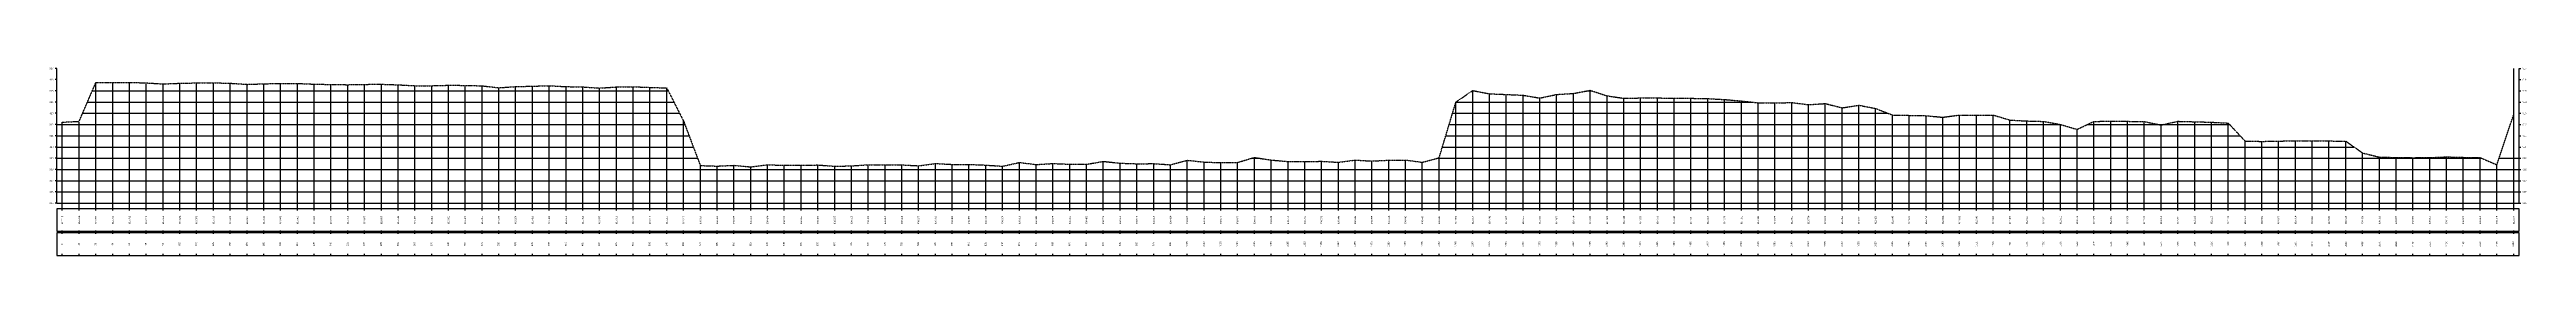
# Model space of a CAD drawing. Header units: millimetres. Extents: x 1478788 to 1486142, y 824439 to 831516.
# Drawn here: x 1478947 to 1481160, y 824439 to 824606 of the extents above; entities that cross this region are included whole.
import ezdxf
from ezdxf.enums import TextEntityAlignment as Align

# ---------------------------------------------------------------- set-up
doc = ezdxf.new("R2010")
doc.units = ezdxf.units.MM
doc.linetypes.add('HIDDEN', pattern=[0.375, 0.25, -0.125])
for name, color, linetype in [('Chainage_TXT', 7, 'Continuous'), ('GL', 3, 'HIDDEN'), ('GRID', 8, 'Continuous'), ('SCALE_LINE', 1, 'Continuous'), ('TitleBox', 7, 'Continuous')]:
    doc.layers.add(name, color=color, linetype=linetype)
doc.styles.get("Standard").update_dxf_attribs({"font": 'arial.ttf'})

msp = doc.modelspace()

# ---------------------------------------------------------------- linework, layer by layer
at = {"layer": 'Chainage_TXT'}
for p, q in [((1478988.6, 824480.5), (1478988.6, 824593.1)), ((1479003.6, 824480.5), (1479003.6, 824593.1)), ((1479018.6, 824480.5), (1479018.6, 824593.1)), ((1479033.6, 824480.5), (1479033.6, 824592.6)), ((1479048.6, 824480.5), (1479048.6, 824591.7)), ((1479063.6, 824480.5), (1479063.6, 824592.3)), ((1479078.6, 824480.5), (1479078.6, 824592.6)), ((1479093.6, 824480.5), (1479093.6, 824592.7)), ((1479108.6, 824480.5), (1479108.6, 824592.3)), ((1479123.6, 824480.5), (1479123.6, 824591.3)), ((1479138.6, 824480.5), (1479138.6, 824591.8)), ((1479153.6, 824480.5), (1479153.6, 824592.2)), ((1479168.6, 824480.5), (1479168.6, 824592.1)), ((1479183.6, 824480.5), (1479183.6, 824591.5)), ((1479198.6, 824480.5), (1479198.6, 824591.2)), ((1479213.6, 824480.5), (1479213.6, 824591)), ((1479228.6, 824480.5), (1479228.6, 824591.3)), ((1479243.6, 824480.5), (1479243.6, 824591.4)), ((1479258.6, 824480.5), (1479258.6, 824590.9)), ((1479273.6, 824480.5), (1479273.6, 824590.1)), ((1479288.6, 824480.5), (1479288.6, 824590.1)), ((1479303.6, 824480.5), (1479303.6, 824590.5)), ((1479318.6, 824480.5), (1479318.6, 824590.4)), ((1479333.6, 824480.5), (1479333.6, 824590)), ((1479393.6, 824480.5), (1479393.6, 824590.1)), ((1481148.6, 824480.5), (1481148.6, 824595.5)), ((1478981, 824575.5), (1479505, 824575.5)), ((1478985.3, 824585.5), (1479499.9, 824585.5)), ((1479348.6, 824480.5), (1479348.6, 824588.3)), ((1479363.6, 824480.5), (1479363.6, 824589.3)), ((1479378.6, 824480.5), (1479378.6, 824589.7)), ((1479408.6, 824480.5), (1479408.6, 824589.3)), ((1479423.6, 824480.5), (1479423.6, 824589)), ((1479438.6, 824480.5), (1479438.6, 824588)), ((1479453.6, 824480.5), (1479453.6, 824589)), ((1479468.6, 824480.5), (1479468.6, 824589.2)), ((1479483.6, 824480.5), (1479483.6, 824588.6)), ((1479498.6, 824480.5), (1479498.6, 824588.1)), ((1480203.6, 824480.5), (1480203.6, 824575.5)), ((1480203.6, 824575.5), (1480468, 824575.5)), ((1480218.2, 824585.5), (1480220.1, 824585.5)), ((1480218.6, 824480.5), (1480218.6, 824585.8)), ((1480233.6, 824480.5), (1480233.6, 824582.9)), ((1480248.6, 824480.5), (1480248.6, 824582.3)), ((1480263.6, 824480.5), (1480263.6, 824581.6)), ((1480278.6, 824480.5), (1480278.6, 824579.1)), ((1480293.6, 824480.5), (1480293.6, 824582.3)), ((1480308.6, 824480.5), (1480308.6, 824583.2)), ((1480320.9, 824585.5), (1480325.1, 824585.5)), ((1480323.6, 824480.5), (1480323.6, 824586)), ((1480338.6, 824480.5), (1480338.6, 824581.1)), ((1480353.6, 824480.5), (1480353.6, 824578.9)), ((1480368.6, 824480.5), (1480368.6, 824579.2)), ((1480383.6, 824480.5), (1480383.6, 824579.2)), ((1480398.6, 824480.5), (1480398.6, 824579)), ((1480413.6, 824480.5), (1480413.6, 824578.9)), ((1480428.6, 824480.5), (1480428.6, 824578.6)), ((1480443.6, 824480.5), (1480443.6, 824577.8)), ((1480458.6, 824480.5), (1480458.6, 824576.5)), ((1480473.6, 824480.5), (1480473.6, 824574.9)), ((1480488.6, 824480.5), (1480488.6, 824574.8)), ((1480503.6, 824480.5), (1480503.6, 824575.1)), ((1480518.6, 824480.5), (1480518.6, 824573.2)), ((1480533.6, 824480.5), (1480533.6, 824574.2)), ((1480548.6, 824480.5), (1480548.6, 824570.4)), ((1480563.6, 824480.5), (1480563.6, 824572.7)), ((1480578.6, 824480.5), (1480578.6, 824569.8)), ((1478953.6, 824555.5), (1479514.8, 824555.5)), ((1478958.6, 824480.5), (1478958.6, 824557.6)), ((1478973.6, 824480.5), (1478973.6, 824557.6)), ((1478976.6, 824565.5), (1479510.1, 824565.5)), ((1479513.6, 824480.5), (1479513.6, 824558.6)), ((1480197.5, 824555.5), (1480744, 824555.5)), ((1480200.6, 824565.5), (1480589.7, 824565.5)), ((1480593.6, 824480.5), (1480593.6, 824564)), ((1480608.6, 824480.5), (1480608.6, 824563.7)), ((1480623.6, 824480.5), (1480623.6, 824563.4)), ((1480638.6, 824480.5), (1480638.6, 824562)), ((1480653.6, 824480.5), (1480653.6, 824564)), ((1480668.6, 824480.5), (1480668.6, 824563.9)), ((1480683.6, 824480.5), (1480683.6, 824564)), ((1480698.6, 824480.5), (1480698.6, 824559.5)), ((1480713.6, 824480.5), (1480713.6, 824558.7)), ((1480728.6, 824480.5), (1480728.6, 824558.3)), ((1480743.6, 824480.5), (1480743.6, 824555.6)), ((1480758.6, 824480.5), (1480758.6, 824551.2)), ((1480767.6, 824555.5), (1480894.8, 824555.5)), ((1480773.6, 824480.5), (1480773.6, 824558.3)), ((1480788.6, 824480.5), (1480788.6, 824558.5)), ((1480803.6, 824480.5), (1480803.6, 824558.4)), ((1480818.6, 824480.5), (1480818.6, 824558.1)), ((1480833.6, 824480.5), (1480833.6, 824555.5)), ((1480848.6, 824480.5), (1480848.6, 824558.4)), ((1480863.6, 824480.5), (1480863.6, 824558)), ((1480878.6, 824480.5), (1480878.6, 824557.6)), ((1480893.6, 824480.5), (1480893.6, 824556.8)), ((1478953.6, 824545.5), (1479518.5, 824545.5)), ((1478953.6, 824535.5), (1479522.3, 824535.5)), ((1478953.6, 824525.5), (1479526.1, 824525.5)), ((1479963.6, 824480.5), (1479963.6, 824523.7)), ((1480020.9, 824525.5), (1480028.6, 824525.5)), ((1480023.6, 824480.5), (1480023.6, 824526.2)), ((1480038.6, 824480.5), (1480038.6, 824523.9)), ((1480113.6, 824480.5), (1480113.6, 824523.9)), ((1480143.6, 824480.5), (1480143.6, 824523.8)), ((1480158.6, 824480.5), (1480158.6, 824523.9)), ((1480187, 824525.5), (1481120, 824525.5)), ((1480188.6, 824480.5), (1480188.6, 824525.9)), ((1480191.5, 824535.5), (1481006.1, 824535.5)), ((1480194.5, 824545.5), (1480904.2, 824545.5)), ((1480908.6, 824480.5), (1480908.6, 824540.8)), ((1480923.6, 824480.5), (1480923.6, 824540.5)), ((1480938.6, 824480.5), (1480938.6, 824540.8)), ((1480953.6, 824480.5), (1480953.6, 824541)), ((1480968.6, 824480.5), (1480968.6, 824541)), ((1480983.6, 824480.5), (1480983.6, 824540.9)), ((1480998.6, 824480.5), (1480998.6, 824540.7)), ((1481013.6, 824480.5), (1481013.6, 824530.2)), ((1481028.6, 824480.5), (1481028.6, 824526.5)), ((1481043.6, 824480.5), (1481043.6, 824526.2)), ((1481058.6, 824480.5), (1481058.6, 824526)), ((1481073.6, 824480.5), (1481073.6, 824526.1)), ((1481088.6, 824480.5), (1481088.6, 824526.7)), ((1481103.6, 824480.5), (1481103.6, 824526.3)), ((1481118.6, 824480.5), (1481118.6, 824526.1)), ((1481135.5, 824525.5), (1481153.6, 824525.5)), ((1478953.6, 824515.5), (1481153.6, 824515.5)), ((1478953.6, 824505.5), (1481153.6, 824505.5)), ((1479528.6, 824480.5), (1479528.6, 824519)), ((1479543.6, 824480.5), (1479543.6, 824518.5)), ((1479558.6, 824480.5), (1479558.6, 824519.2)), ((1479573.6, 824480.5), (1479573.6, 824517.8)), ((1479588.6, 824480.5), (1479588.6, 824519.7)), ((1479603.6, 824480.5), (1479603.6, 824519.2)), ((1479618.6, 824480.5), (1479618.6, 824519.3)), ((1479633.6, 824480.5), (1479633.6, 824519.5)), ((1479648.6, 824480.5), (1479648.6, 824518.4)), ((1479663.6, 824480.5), (1479663.6, 824518.7)), ((1479678.6, 824480.5), (1479678.6, 824519.7)), ((1479693.6, 824480.5), (1479693.6, 824519.7)), ((1479708.6, 824480.5), (1479708.6, 824519.6)), ((1479723.6, 824480.5), (1479723.6, 824518.8)), ((1479738.6, 824480.5), (1479738.6, 824520.8)), ((1479753.6, 824480.5), (1479753.6, 824520)), ((1479768.6, 824480.5), (1479768.6, 824520)), ((1479783.6, 824480.5), (1479783.6, 824519.4)), ((1479798.6, 824480.5), (1479798.6, 824518.4)), ((1479813.6, 824480.5), (1479813.6, 824521.7)), ((1479828.6, 824480.5), (1479828.6, 824519.9)), ((1479843.6, 824480.5), (1479843.6, 824520.8)), ((1479858.6, 824480.5), (1479858.6, 824520.2)), ((1479873.6, 824480.5), (1479873.6, 824520.1)), ((1479888.6, 824480.5), (1479888.6, 824522.7)), ((1479903.6, 824480.5), (1479903.6, 824521.1)), ((1479918.6, 824480.5), (1479918.6, 824520.6)), ((1479933.6, 824480.5), (1479933.6, 824520.7)), ((1479948.6, 824480.5), (1479948.6, 824519.7)), ((1479978.6, 824480.5), (1479978.6, 824522.1)), ((1479993.6, 824480.5), (1479993.6, 824521.6)), ((1480008.6, 824480.5), (1480008.6, 824521.8)), ((1480053.6, 824480.5), (1480053.6, 824522.6)), ((1480068.6, 824480.5), (1480068.6, 824522.5)), ((1480083.6, 824480.5), (1480083.6, 824522.8)), ((1480098.6, 824480.5), (1480098.6, 824521.9)), ((1480128.6, 824480.5), (1480128.6, 824523)), ((1480173.6, 824480.5), (1480173.6, 824521.9)), ((1481133.6, 824480.5), (1481133.6, 824519.6)), ((1478953.6, 824495.5), (1481153.6, 824495.5)), ((1478953.6, 824485.5), (1481153.6, 824485.5))]:
    msp.add_line(p, q, dxfattribs=at)
at = {"layer": 'GL'}
msp.add_lwpolyline([(1478958.6, 824557.6), (1478973.6, 824558.4), (1478988.6, 824593.1), (1479003.6, 824593.1), (1479018.6, 824593.1), (1479033.6, 824592.6), (1479048.6, 824591.7), (1479063.6, 824592.3), (1479078.6, 824592.6), (1479093.6, 824592.7), (1479108.6, 824592.3), (1479123.6, 824591.3), (1479138.6, 824591.8), (1479153.6, 824592.2), (1479168.6, 824592.1), (1479183.6, 824591.5), (1479198.6, 824591.2), (1479213.6, 824591), (1479228.6, 824591.3), (1479243.6, 824591.4), (1479258.6, 824590.9), (1479273.6, 824590.1), (1479288.6, 824590.1), (1479303.6, 824590.5), (1479318.6, 824590.4), (1479333.6, 824590), (1479348.6, 824588.3), (1479363.6, 824589.3), (1479378.6, 824589.7), (1479393.6, 824590.1), (1479408.6, 824589.3), (1479423.6, 824589), (1479438.6, 824588), (1479453.6, 824589), (1479468.6, 824589.2), (1479483.6, 824588.6), (1479498.6, 824588.1), (1479513.6, 824558.6), (1479528.6, 824519), (1479543.6, 824518.5), (1479558.6, 824519.2), (1479573.6, 824517.8), (1479588.6, 824519.7), (1479603.6, 824519.2), (1479618.6, 824519.3), (1479633.6, 824519.5), (1479648.6, 824518.4), (1479663.6, 824518.7), (1479678.6, 824519.7), (1479693.6, 824519.7), (1479708.6, 824519.6), (1479723.6, 824518.8), (1479738.6, 824520.8), (1479753.6, 824520), (1479768.6, 824520), (1479783.6, 824519.4), (1479798.6, 824518.4), (1479813.6, 824521.7), (1479828.6, 824519.9), (1479843.6, 824520.8), (1479858.6, 824520.2), (1479873.6, 824520.1), (1479888.6, 824522.7), (1479903.6, 824521.1), (1479918.6, 824520.6), (1479933.6, 824520.7), (1479948.6, 824519.7), (1479963.6, 824523.7), (1479978.6, 824522.1), (1479993.6, 824521.6), (1480008.6, 824521.8), (1480023.6, 824526.2), (1480038.6, 824523.9), (1480053.6, 824522.6), (1480068.6, 824522.5), (1480083.6, 824522.8), (1480098.6, 824521.9), (1480113.6, 824523.9), (1480128.6, 824523), (1480143.6, 824523.8), (1480158.6, 824523.9), (1480173.6, 824521.9), (1480188.6, 824525.9), (1480203.6, 824575.5), (1480218.6, 824585.8), (1480233.6, 824582.9), (1480248.6, 824582.3), (1480263.6, 824581.6), (1480278.6, 824579.1), (1480293.6, 824582.3), (1480308.6, 824583.2), (1480323.6, 824586), (1480338.6, 824581.1), (1480353.6, 824578.9), (1480368.6, 824579.2), (1480383.6, 824579.2), (1480398.6, 824579), (1480413.6, 824578.9), (1480428.6, 824578.6), (1480443.6, 824577.8), (1480458.6, 824576.5), (1480473.6, 824574.9), (1480488.6, 824574.8), (1480503.6, 824575.1), (1480518.6, 824573.2), (1480533.6, 824574.2), (1480548.6, 824570.4), (1480563.6, 824572.7), (1480578.6, 824569.8), (1480593.6, 824564), (1480608.6, 824563.7), (1480623.6, 824563.4), (1480638.6, 824562), (1480653.6, 824564), (1480668.6, 824563.9), (1480683.6, 824564), (1480698.6, 824559.5), (1480713.6, 824558.7), (1480728.6, 824558.3), (1480743.6, 824555.6), (1480758.6, 824551.2), (1480773.6, 824558.3), (1480788.6, 824558.5), (1480803.6, 824558.4), (1480818.6, 824558.1), (1480833.6, 824555.1), (1480848.6, 824558.4), (1480863.6, 824558), (1480878.6, 824557.6), (1480893.6, 824556.8), (1480908.6, 824540.8), (1480923.6, 824540.5), (1480938.6, 824540.8), (1480953.6, 824541), (1480968.6, 824541), (1480983.6, 824540.9), (1480998.6, 824540.7), (1481013.6, 824530.2), (1481028.6, 824526.5), (1481043.6, 824526.2), (1481058.6, 824526), (1481073.6, 824526.1), (1481088.6, 824526.7), (1481103.6, 824526.3), (1481118.6, 824526.1), (1481133.6, 824519.6), (1481148.6, 824564.5)], dxfattribs=at)
at = {"layer": 'GRID'}
for p, q in [((1481148.6, 824485.5), (1481148.6, 824605.5)), ((1478981, 824575.5), (1479505, 824575.5)), ((1478985.3, 824585.5), (1479499.9, 824585.5)), ((1480203.6, 824575.5), (1480468, 824575.5)), ((1480218.2, 824585.5), (1480220.1, 824585.5)), ((1480320.9, 824585.5), (1480325.1, 824585.5)), ((1478958.6, 824555.5), (1479514.8, 824555.5)), ((1478976.6, 824565.5), (1479510.1, 824565.5)), ((1480197.5, 824555.5), (1480744, 824555.5)), ((1480200.6, 824565.5), (1480589.7, 824565.5)), ((1480767.6, 824555.5), (1480894.8, 824555.5)), ((1478958.6, 824545.5), (1479518.5, 824545.5)), ((1478958.6, 824535.5), (1479522.3, 824535.5)), ((1478958.6, 824525.5), (1479526.1, 824525.5)), ((1480020.9, 824525.5), (1480028.6, 824525.5)), ((1480187, 824525.5), (1481120, 824525.5)), ((1480191.5, 824535.5), (1481006.1, 824535.5)), ((1480194.5, 824545.5), (1480904.2, 824545.5)), ((1481135.5, 824525.5), (1481148.6, 824525.5)), ((1478958.6, 824515.5), (1481148.6, 824515.5)), ((1478958.6, 824505.5), (1481148.6, 824505.5)), ((1478958.6, 824495.5), (1481148.6, 824495.5))]:
    msp.add_line(p, q, dxfattribs=at)
at = {"layer": 'SCALE_LINE', "color": 6}
for p, q in [((1478953.6, 824605.5), (1478952.1, 824605.5)), ((1478953.6, 824595.5), (1478952.1, 824595.5)), ((1478953.6, 824485.5), (1478953.6, 824605.5)), ((1481153.6, 824485.5), (1481153.6, 824605.5)), ((1481153.6, 824605.5), (1481155.1, 824605.5)), ((1481153.6, 824595.5), (1481155.1, 824595.5)), ((1478953.6, 824585.5), (1478952.1, 824585.5)), ((1478953.6, 824575.5), (1478952.1, 824575.5)), ((1481153.6, 824585.5), (1481155.1, 824585.5)), ((1481153.6, 824575.5), (1481155.1, 824575.5)), ((1478953.6, 824565.5), (1478952.1, 824565.5)), ((1478953.6, 824555.5), (1478952.1, 824555.5)), ((1481153.6, 824565.5), (1481155.1, 824565.5)), ((1481153.6, 824555.5), (1481155.1, 824555.5)), ((1478953.6, 824545.5), (1478952.1, 824545.5)), ((1478953.6, 824535.5), (1478952.1, 824535.5)), ((1478953.6, 824525.5), (1478952.1, 824525.5)), ((1481153.6, 824545.5), (1481155.1, 824545.5)), ((1481153.6, 824535.5), (1481155.1, 824535.5)), ((1481153.6, 824525.5), (1481155.1, 824525.5)), ((1478953.6, 824515.5), (1478952.1, 824515.5)), ((1478953.6, 824505.5), (1478952.1, 824505.5)), ((1481153.6, 824515.5), (1481155.1, 824515.5)), ((1481153.6, 824505.5), (1481155.1, 824505.5)), ((1478953.6, 824495.5), (1478952.1, 824495.5)), ((1478953.6, 824485.5), (1478952.1, 824485.5)), ((1481153.6, 824495.5), (1481155.1, 824495.5)), ((1481153.6, 824485.5), (1481155.1, 824485.5))]:
    msp.add_line(p, q, dxfattribs=at)
at = {"layer": 'TitleBox'}
for p, q in [((1478958.6, 824479), (1478958.6, 824482)), ((1478973.6, 824479), (1478973.6, 824482)), ((1478988.6, 824479), (1478988.6, 824482)), ((1479003.6, 824479), (1479003.6, 824482)), ((1479018.6, 824479), (1479018.6, 824482)), ((1479033.6, 824479), (1479033.6, 824482)), ((1479048.6, 824479), (1479048.6, 824482)), ((1479063.6, 824479), (1479063.6, 824482)), ((1479078.6, 824479), (1479078.6, 824482)), ((1479093.6, 824479), (1479093.6, 824482)), ((1479108.6, 824479), (1479108.6, 824482)), ((1479123.6, 824479), (1479123.6, 824482)), ((1479138.6, 824479), (1479138.6, 824482)), ((1479153.6, 824479), (1479153.6, 824482)), ((1479168.6, 824479), (1479168.6, 824482)), ((1479183.6, 824479), (1479183.6, 824482)), ((1479198.6, 824479), (1479198.6, 824482)), ((1479213.6, 824479), (1479213.6, 824482)), ((1479228.6, 824479), (1479228.6, 824482)), ((1479243.6, 824479), (1479243.6, 824482)), ((1479258.6, 824479), (1479258.6, 824482)), ((1479273.6, 824479), (1479273.6, 824482)), ((1479288.6, 824479), (1479288.6, 824482)), ((1479303.6, 824479), (1479303.6, 824482)), ((1479318.6, 824479), (1479318.6, 824482)), ((1479333.6, 824479), (1479333.6, 824482)), ((1479348.6, 824479), (1479348.6, 824482)), ((1479363.6, 824479), (1479363.6, 824482)), ((1479378.6, 824479), (1479378.6, 824482)), ((1479393.6, 824479), (1479393.6, 824482)), ((1479408.6, 824479), (1479408.6, 824482)), ((1479423.6, 824479), (1479423.6, 824482)), ((1479438.6, 824479), (1479438.6, 824482)), ((1479453.6, 824479), (1479453.6, 824482)), ((1479468.6, 824479), (1479468.6, 824482)), ((1479483.6, 824479), (1479483.6, 824482)), ((1479498.6, 824479), (1479498.6, 824482)), ((1479513.6, 824479), (1479513.6, 824482)), ((1479528.6, 824479), (1479528.6, 824482)), ((1479543.6, 824479), (1479543.6, 824482)), ((1479558.6, 824479), (1479558.6, 824482)), ((1479573.6, 824479), (1479573.6, 824482)), ((1479588.6, 824479), (1479588.6, 824482)), ((1479603.6, 824479), (1479603.6, 824482)), ((1479618.6, 824479), (1479618.6, 824482)), ((1479633.6, 824479), (1479633.6, 824482)), ((1479648.6, 824479), (1479648.6, 824482)), ((1479663.6, 824479), (1479663.6, 824482)), ((1479678.6, 824479), (1479678.6, 824482)), ((1479693.6, 824479), (1479693.6, 824482)), ((1479708.6, 824479), (1479708.6, 824482)), ((1479723.6, 824479), (1479723.6, 824482)), ((1479738.6, 824479), (1479738.6, 824482)), ((1479753.6, 824479), (1479753.6, 824482)), ((1479768.6, 824479), (1479768.6, 824482)), ((1479783.6, 824479), (1479783.6, 824482)), ((1479798.6, 824479), (1479798.6, 824482)), ((1479813.6, 824479), (1479813.6, 824482)), ((1479828.6, 824479), (1479828.6, 824482)), ((1479843.6, 824479), (1479843.6, 824482)), ((1479858.6, 824479), (1479858.6, 824482)), ((1479873.6, 824479), (1479873.6, 824482)), ((1479888.6, 824479), (1479888.6, 824482)), ((1479903.6, 824479), (1479903.6, 824482)), ((1479918.6, 824479), (1479918.6, 824482)), ((1479933.6, 824479), (1479933.6, 824482)), ((1479948.6, 824479), (1479948.6, 824482)), ((1479963.6, 824479), (1479963.6, 824482)), ((1479978.6, 824479), (1479978.6, 824482)), ((1479993.6, 824479), (1479993.6, 824482)), ((1480008.6, 824479), (1480008.6, 824482)), ((1480023.6, 824479), (1480023.6, 824482)), ((1480038.6, 824479), (1480038.6, 824482)), ((1480053.6, 824479), (1480053.6, 824482)), ((1480068.6, 824479), (1480068.6, 824482)), ((1480083.6, 824479), (1480083.6, 824482)), ((1480098.6, 824479), (1480098.6, 824482)), ((1480113.6, 824479), (1480113.6, 824482)), ((1480128.6, 824479), (1480128.6, 824482)), ((1480143.6, 824479), (1480143.6, 824482)), ((1480158.6, 824479), (1480158.6, 824482)), ((1480173.6, 824479), (1480173.6, 824482)), ((1480188.6, 824479), (1480188.6, 824482)), ((1480203.6, 824479), (1480203.6, 824482)), ((1480218.6, 824479), (1480218.6, 824482)), ((1480233.6, 824479), (1480233.6, 824482)), ((1480248.6, 824479), (1480248.6, 824482)), ((1480263.6, 824479), (1480263.6, 824482)), ((1480278.6, 824479), (1480278.6, 824482)), ((1480293.6, 824479), (1480293.6, 824482)), ((1480308.6, 824479), (1480308.6, 824482)), ((1480323.6, 824479), (1480323.6, 824482)), ((1480338.6, 824479), (1480338.6, 824482)), ((1480353.6, 824479), (1480353.6, 824482)), ((1480368.6, 824479), (1480368.6, 824482)), ((1480383.6, 824479), (1480383.6, 824482)), ((1480398.6, 824479), (1480398.6, 824482)), ((1480413.6, 824479), (1480413.6, 824482)), ((1480428.6, 824479), (1480428.6, 824482)), ((1480443.6, 824479), (1480443.6, 824482)), ((1480458.6, 824479), (1480458.6, 824482)), ((1480473.6, 824479), (1480473.6, 824482)), ((1480488.6, 824479), (1480488.6, 824482)), ((1480503.6, 824479), (1480503.6, 824482)), ((1480518.6, 824479), (1480518.6, 824482)), ((1480533.6, 824479), (1480533.6, 824482)), ((1480548.6, 824479), (1480548.6, 824482)), ((1480563.6, 824479), (1480563.6, 824482)), ((1480578.6, 824479), (1480578.6, 824482)), ((1480593.6, 824479), (1480593.6, 824482)), ((1480608.6, 824479), (1480608.6, 824482)), ((1480623.6, 824479), (1480623.6, 824482)), ((1480638.6, 824479), (1480638.6, 824482)), ((1480653.6, 824479), (1480653.6, 824482)), ((1480668.6, 824479), (1480668.6, 824482)), ((1480683.6, 824479), (1480683.6, 824482)), ((1480698.6, 824479), (1480698.6, 824482)), ((1480713.6, 824479), (1480713.6, 824482)), ((1480728.6, 824479), (1480728.6, 824482)), ((1480743.6, 824479), (1480743.6, 824482)), ((1480758.6, 824479), (1480758.6, 824482)), ((1480773.6, 824479), (1480773.6, 824482)), ((1480788.6, 824479), (1480788.6, 824482)), ((1480803.6, 824479), (1480803.6, 824482)), ((1480818.6, 824479), (1480818.6, 824482)), ((1480833.6, 824479), (1480833.6, 824482)), ((1480848.6, 824479), (1480848.6, 824482)), ((1480863.6, 824479), (1480863.6, 824482)), ((1480878.6, 824479), (1480878.6, 824482)), ((1480893.6, 824479), (1480893.6, 824482)), ((1480908.6, 824479), (1480908.6, 824482)), ((1480923.6, 824479), (1480923.6, 824482)), ((1480938.6, 824479), (1480938.6, 824482)), ((1480953.6, 824479), (1480953.6, 824482)), ((1480968.6, 824479), (1480968.6, 824482)), ((1480983.6, 824479), (1480983.6, 824482)), ((1480998.6, 824479), (1480998.6, 824482)), ((1481013.6, 824479), (1481013.6, 824482)), ((1481028.6, 824479), (1481028.6, 824482)), ((1481043.6, 824479), (1481043.6, 824482)), ((1481058.6, 824479), (1481058.6, 824482)), ((1481073.6, 824479), (1481073.6, 824482)), ((1481088.6, 824479), (1481088.6, 824482)), ((1481103.6, 824479), (1481103.6, 824482)), ((1481118.6, 824479), (1481118.6, 824482)), ((1481133.6, 824479), (1481133.6, 824482)), ((1481148.6, 824479), (1481148.6, 824482)), ((1478958.6, 824458.2), (1478958.6, 824461.2)), ((1478973.6, 824458.2), (1478973.6, 824461.2)), ((1478988.6, 824458.2), (1478988.6, 824461.2)), ((1479003.6, 824458.2), (1479003.6, 824461.2)), ((1479018.6, 824458.2), (1479018.6, 824461.2)), ((1479033.6, 824458.2), (1479033.6, 824461.2)), ((1479048.6, 824458.2), (1479048.6, 824461.2)), ((1479063.6, 824458.2), (1479063.6, 824461.2)), ((1479078.6, 824458.2), (1479078.6, 824461.2)), ((1479093.6, 824458.2), (1479093.6, 824461.2)), ((1479108.6, 824458.2), (1479108.6, 824461.2)), ((1479123.6, 824458.2), (1479123.6, 824461.2)), ((1479138.6, 824458.2), (1479138.6, 824461.2)), ((1479153.6, 824458.2), (1479153.6, 824461.2)), ((1479168.6, 824458.2), (1479168.6, 824461.2)), ((1479183.6, 824458.2), (1479183.6, 824461.2)), ((1479198.6, 824458.2), (1479198.6, 824461.2)), ((1479213.6, 824458.2), (1479213.6, 824461.2)), ((1479228.6, 824458.2), (1479228.6, 824461.2)), ((1479243.6, 824458.2), (1479243.6, 824461.2)), ((1479258.6, 824458.2), (1479258.6, 824461.2)), ((1479273.6, 824458.2), (1479273.6, 824461.2)), ((1479288.6, 824458.2), (1479288.6, 824461.2)), ((1479303.6, 824458.2), (1479303.6, 824461.2)), ((1479318.6, 824458.2), (1479318.6, 824461.2)), ((1479333.6, 824458.2), (1479333.6, 824461.2)), ((1479348.6, 824458.2), (1479348.6, 824461.2)), ((1479363.6, 824458.2), (1479363.6, 824461.2)), ((1479378.6, 824458.2), (1479378.6, 824461.2)), ((1479393.6, 824458.2), (1479393.6, 824461.2)), ((1479408.6, 824458.2), (1479408.6, 824461.2)), ((1479423.6, 824458.2), (1479423.6, 824461.2)), ((1479438.6, 824458.2), (1479438.6, 824461.2)), ((1479453.6, 824458.2), (1479453.6, 824461.2)), ((1479468.6, 824458.2), (1479468.6, 824461.2)), ((1479483.6, 824458.2), (1479483.6, 824461.2)), ((1479498.6, 824458.2), (1479498.6, 824461.2)), ((1479513.6, 824458.2), (1479513.6, 824461.2)), ((1479528.6, 824458.2), (1479528.6, 824461.2)), ((1479543.6, 824458.2), (1479543.6, 824461.2)), ((1479558.6, 824458.2), (1479558.6, 824461.2)), ((1479573.6, 824458.2), (1479573.6, 824461.2)), ((1479588.6, 824458.2), (1479588.6, 824461.2)), ((1479603.6, 824458.2), (1479603.6, 824461.2)), ((1479618.6, 824458.2), (1479618.6, 824461.2)), ((1479633.6, 824458.2), (1479633.6, 824461.2)), ((1479648.6, 824458.2), (1479648.6, 824461.2)), ((1479663.6, 824458.2), (1479663.6, 824461.2)), ((1479678.6, 824458.2), (1479678.6, 824461.2)), ((1479693.6, 824458.2), (1479693.6, 824461.2)), ((1479708.6, 824458.2), (1479708.6, 824461.2)), ((1479723.6, 824458.2), (1479723.6, 824461.2)), ((1479738.6, 824458.2), (1479738.6, 824461.2)), ((1479753.6, 824458.2), (1479753.6, 824461.2)), ((1479768.6, 824458.2), (1479768.6, 824461.2)), ((1479783.6, 824458.2), (1479783.6, 824461.2)), ((1479798.6, 824458.2), (1479798.6, 824461.2)), ((1479813.6, 824458.2), (1479813.6, 824461.2)), ((1479828.6, 824458.2), (1479828.6, 824461.2)), ((1479843.6, 824458.2), (1479843.6, 824461.2)), ((1479858.6, 824458.2), (1479858.6, 824461.2)), ((1479873.6, 824458.2), (1479873.6, 824461.2)), ((1479888.6, 824458.2), (1479888.6, 824461.2)), ((1479903.6, 824458.2), (1479903.6, 824461.2)), ((1479918.6, 824458.2), (1479918.6, 824461.2)), ((1479933.6, 824458.2), (1479933.6, 824461.2)), ((1479948.6, 824458.2), (1479948.6, 824461.2)), ((1479963.6, 824458.2), (1479963.6, 824461.2)), ((1479978.6, 824458.2), (1479978.6, 824461.2)), ((1479993.6, 824458.2), (1479993.6, 824461.2)), ((1480008.6, 824458.2), (1480008.6, 824461.2)), ((1480023.6, 824458.2), (1480023.6, 824461.2)), ((1480038.6, 824458.2), (1480038.6, 824461.2)), ((1480053.6, 824458.2), (1480053.6, 824461.2)), ((1480068.6, 824458.2), (1480068.6, 824461.2)), ((1480083.6, 824458.2), (1480083.6, 824461.2)), ((1480098.6, 824458.2), (1480098.6, 824461.2)), ((1480113.6, 824458.2), (1480113.6, 824461.2)), ((1480128.6, 824458.2), (1480128.6, 824461.2)), ((1480143.6, 824458.2), (1480143.6, 824461.2)), ((1480158.6, 824458.2), (1480158.6, 824461.2)), ((1480173.6, 824458.2), (1480173.6, 824461.2)), ((1480188.6, 824458.2), (1480188.6, 824461.2)), ((1480203.6, 824458.2), (1480203.6, 824461.2)), ((1480218.6, 824458.2), (1480218.6, 824461.2)), ((1480233.6, 824458.2), (1480233.6, 824461.2)), ((1480248.6, 824458.2), (1480248.6, 824461.2)), ((1480263.6, 824458.2), (1480263.6, 824461.2)), ((1480278.6, 824458.2), (1480278.6, 824461.2)), ((1480293.6, 824458.2), (1480293.6, 824461.2)), ((1480308.6, 824458.2), (1480308.6, 824461.2)), ((1480323.6, 824458.2), (1480323.6, 824461.2)), ((1480338.6, 824458.2), (1480338.6, 824461.2)), ((1480353.6, 824458.2), (1480353.6, 824461.2)), ((1480368.6, 824458.2), (1480368.6, 824461.2)), ((1480383.6, 824458.2), (1480383.6, 824461.2)), ((1480398.6, 824458.2), (1480398.6, 824461.2)), ((1480413.6, 824458.2), (1480413.6, 824461.2)), ((1480428.6, 824458.2), (1480428.6, 824461.2)), ((1480443.6, 824458.2), (1480443.6, 824461.2)), ((1480458.6, 824458.2), (1480458.6, 824461.2)), ((1480473.6, 824458.2), (1480473.6, 824461.2)), ((1480488.6, 824458.2), (1480488.6, 824461.2)), ((1480503.6, 824458.2), (1480503.6, 824461.2)), ((1480518.6, 824458.2), (1480518.6, 824461.2)), ((1480533.6, 824458.2), (1480533.6, 824461.2)), ((1480548.6, 824458.2), (1480548.6, 824461.2)), ((1480563.6, 824458.2), (1480563.6, 824461.2)), ((1480578.6, 824458.2), (1480578.6, 824461.2)), ((1480593.6, 824458.2), (1480593.6, 824461.2)), ((1480608.6, 824458.2), (1480608.6, 824461.2)), ((1480623.6, 824458.2), (1480623.6, 824461.2)), ((1480638.6, 824458.2), (1480638.6, 824461.2)), ((1480653.6, 824458.2), (1480653.6, 824461.2)), ((1480668.6, 824458.2), (1480668.6, 824461.2)), ((1480683.6, 824458.2), (1480683.6, 824461.2)), ((1480698.6, 824458.2), (1480698.6, 824461.2)), ((1480713.6, 824458.2), (1480713.6, 824461.2)), ((1480728.6, 824458.2), (1480728.6, 824461.2)), ((1480743.6, 824458.2), (1480743.6, 824461.2)), ((1480758.6, 824458.2), (1480758.6, 824461.2)), ((1480773.6, 824458.2), (1480773.6, 824461.2)), ((1480788.6, 824458.2), (1480788.6, 824461.2)), ((1480803.6, 824458.2), (1480803.6, 824461.2)), ((1480818.6, 824458.2), (1480818.6, 824461.2)), ((1480833.6, 824458.2), (1480833.6, 824461.2)), ((1480848.6, 824458.2), (1480848.6, 824461.2)), ((1480863.6, 824458.2), (1480863.6, 824461.2)), ((1480878.6, 824458.2), (1480878.6, 824461.2)), ((1480893.6, 824458.2), (1480893.6, 824461.2)), ((1480908.6, 824458.2), (1480908.6, 824461.2)), ((1480923.6, 824458.2), (1480923.6, 824461.2)), ((1480938.6, 824458.2), (1480938.6, 824461.2)), ((1480953.6, 824458.2), (1480953.6, 824461.2)), ((1480968.6, 824458.2), (1480968.6, 824461.2)), ((1480983.6, 824458.2), (1480983.6, 824461.2)), ((1480998.6, 824458.2), (1480998.6, 824461.2)), ((1481013.6, 824458.2), (1481013.6, 824461.2)), ((1481028.6, 824458.2), (1481028.6, 824461.2)), ((1481043.6, 824458.2), (1481043.6, 824461.2)), ((1481058.6, 824458.2), (1481058.6, 824461.2)), ((1481073.6, 824458.2), (1481073.6, 824461.2)), ((1481088.6, 824458.2), (1481088.6, 824461.2)), ((1481103.6, 824458.2), (1481103.6, 824461.2)), ((1481118.6, 824458.2), (1481118.6, 824461.2)), ((1481133.6, 824458.2), (1481133.6, 824461.2)), ((1481148.6, 824458.2), (1481148.6, 824461.2)), ((1478958.6, 824439), (1478958.6, 824440.5)), ((1478973.6, 824439), (1478973.6, 824440.5)), ((1478988.6, 824439), (1478988.6, 824440.5)), ((1479003.6, 824439), (1479003.6, 824440.5)), ((1479018.6, 824439), (1479018.6, 824440.5)), ((1479033.6, 824439), (1479033.6, 824440.5)), ((1479048.6, 824439), (1479048.6, 824440.5)), ((1479063.6, 824439), (1479063.6, 824440.5)), ((1479078.6, 824439), (1479078.6, 824440.5)), ((1479093.6, 824439), (1479093.6, 824440.5)), ((1479108.6, 824439), (1479108.6, 824440.5)), ((1479123.6, 824439), (1479123.6, 824440.5)), ((1479138.6, 824439), (1479138.6, 824440.5)), ((1479153.6, 824439), (1479153.6, 824440.5)), ((1479168.6, 824439), (1479168.6, 824440.5)), ((1479183.6, 824439), (1479183.6, 824440.5)), ((1479198.6, 824439), (1479198.6, 824440.5)), ((1479213.6, 824439), (1479213.6, 824440.5)), ((1479228.6, 824439), (1479228.6, 824440.5)), ((1479243.6, 824439), (1479243.6, 824440.5)), ((1479258.6, 824439), (1479258.6, 824440.5)), ((1479273.6, 824439), (1479273.6, 824440.5)), ((1479288.6, 824439), (1479288.6, 824440.5)), ((1479303.6, 824439), (1479303.6, 824440.5)), ((1479318.6, 824439), (1479318.6, 824440.5)), ((1479333.6, 824439), (1479333.6, 824440.5)), ((1479348.6, 824439), (1479348.6, 824440.5)), ((1479363.6, 824439), (1479363.6, 824440.5)), ((1479378.6, 824439), (1479378.6, 824440.5)), ((1479393.6, 824439), (1479393.6, 824440.5)), ((1479408.6, 824439), (1479408.6, 824440.5)), ((1479423.6, 824439), (1479423.6, 824440.5)), ((1479438.6, 824439), (1479438.6, 824440.5)), ((1479453.6, 824439), (1479453.6, 824440.5)), ((1479468.6, 824439), (1479468.6, 824440.5)), ((1479483.6, 824439), (1479483.6, 824440.5)), ((1479498.6, 824439), (1479498.6, 824440.5)), ((1479513.6, 824439), (1479513.6, 824440.5)), ((1479528.6, 824439), (1479528.6, 824440.5)), ((1479543.6, 824439), (1479543.6, 824440.5)), ((1479558.6, 824439), (1479558.6, 824440.5)), ((1479573.6, 824439), (1479573.6, 824440.5)), ((1479588.6, 824439), (1479588.6, 824440.5)), ((1479603.6, 824439), (1479603.6, 824440.5)), ((1479618.6, 824439), (1479618.6, 824440.5)), ((1479633.6, 824439), (1479633.6, 824440.5)), ((1479648.6, 824439), (1479648.6, 824440.5)), ((1479663.6, 824439), (1479663.6, 824440.5)), ((1479678.6, 824439), (1479678.6, 824440.5)), ((1479693.6, 824439), (1479693.6, 824440.5)), ((1479708.6, 824439), (1479708.6, 824440.5)), ((1479723.6, 824439), (1479723.6, 824440.5)), ((1479738.6, 824439), (1479738.6, 824440.5)), ((1479753.6, 824439), (1479753.6, 824440.5)), ((1479768.6, 824439), (1479768.6, 824440.5)), ((1479783.6, 824439), (1479783.6, 824440.5)), ((1479798.6, 824439), (1479798.6, 824440.5)), ((1479813.6, 824439), (1479813.6, 824440.5)), ((1479828.6, 824439), (1479828.6, 824440.5)), ((1479843.6, 824439), (1479843.6, 824440.5)), ((1479858.6, 824439), (1479858.6, 824440.5)), ((1479873.6, 824439), (1479873.6, 824440.5)), ((1479888.6, 824439), (1479888.6, 824440.5)), ((1479903.6, 824439), (1479903.6, 824440.5)), ((1479918.6, 824439), (1479918.6, 824440.5)), ((1479933.6, 824439), (1479933.6, 824440.5)), ((1479948.6, 824439), (1479948.6, 824440.5)), ((1479963.6, 824439), (1479963.6, 824440.5)), ((1479978.6, 824439), (1479978.6, 824440.5)), ((1479993.6, 824439), (1479993.6, 824440.5)), ((1480008.6, 824439), (1480008.6, 824440.5)), ((1480023.6, 824439), (1480023.6, 824440.5)), ((1480038.6, 824439), (1480038.6, 824440.5)), ((1480053.6, 824439), (1480053.6, 824440.5)), ((1480068.6, 824439), (1480068.6, 824440.5)), ((1480083.6, 824439), (1480083.6, 824440.5)), ((1480098.6, 824439), (1480098.6, 824440.5)), ((1480113.6, 824439), (1480113.6, 824440.5)), ((1480128.6, 824439), (1480128.6, 824440.5)), ((1480143.6, 824439), (1480143.6, 824440.5)), ((1480158.6, 824439), (1480158.6, 824440.5)), ((1480173.6, 824439), (1480173.6, 824440.5)), ((1480188.6, 824439), (1480188.6, 824440.5)), ((1480203.6, 824439), (1480203.6, 824440.5)), ((1480218.6, 824439), (1480218.6, 824440.5)), ((1480233.6, 824439), (1480233.6, 824440.5)), ((1480248.6, 824439), (1480248.6, 824440.5)), ((1480263.6, 824439), (1480263.6, 824440.5)), ((1480278.6, 824439), (1480278.6, 824440.5)), ((1480293.6, 824439), (1480293.6, 824440.5)), ((1480308.6, 824439), (1480308.6, 824440.5)), ((1480323.6, 824439), (1480323.6, 824440.5)), ((1480338.6, 824439), (1480338.6, 824440.5)), ((1480353.6, 824439), (1480353.6, 824440.5)), ((1480368.6, 824439), (1480368.6, 824440.5)), ((1480383.6, 824439), (1480383.6, 824440.5)), ((1480398.6, 824439), (1480398.6, 824440.5)), ((1480413.6, 824439), (1480413.6, 824440.5)), ((1480428.6, 824439), (1480428.6, 824440.5)), ((1480443.6, 824439), (1480443.6, 824440.5)), ((1480458.6, 824439), (1480458.6, 824440.5)), ((1480473.6, 824439), (1480473.6, 824440.5)), ((1480488.6, 824439), (1480488.6, 824440.5)), ((1480503.6, 824439), (1480503.6, 824440.5)), ((1480518.6, 824439), (1480518.6, 824440.5)), ((1480533.6, 824439), (1480533.6, 824440.5)), ((1480548.6, 824439), (1480548.6, 824440.5)), ((1480563.6, 824439), (1480563.6, 824440.5)), ((1480578.6, 824439), (1480578.6, 824440.5)), ((1480593.6, 824439), (1480593.6, 824440.5)), ((1480608.6, 824439), (1480608.6, 824440.5)), ((1480623.6, 824439), (1480623.6, 824440.5)), ((1480638.6, 824439), (1480638.6, 824440.5)), ((1480653.6, 824439), (1480653.6, 824440.5)), ((1480668.6, 824439), (1480668.6, 824440.5)), ((1480683.6, 824439), (1480683.6, 824440.5)), ((1480698.6, 824439), (1480698.6, 824440.5)), ((1480713.6, 824439), (1480713.6, 824440.5)), ((1480728.6, 824439), (1480728.6, 824440.5)), ((1480743.6, 824439), (1480743.6, 824440.5)), ((1480758.6, 824439), (1480758.6, 824440.5)), ((1480773.6, 824439), (1480773.6, 824440.5)), ((1480788.6, 824439), (1480788.6, 824440.5)), ((1480803.6, 824439), (1480803.6, 824440.5)), ((1480818.6, 824439), (1480818.6, 824440.5)), ((1480833.6, 824439), (1480833.6, 824440.5)), ((1480848.6, 824439), (1480848.6, 824440.5)), ((1480863.6, 824439), (1480863.6, 824440.5)), ((1480878.6, 824439), (1480878.6, 824440.5)), ((1480893.6, 824439), (1480893.6, 824440.5)), ((1480908.6, 824439), (1480908.6, 824440.5)), ((1480923.6, 824439), (1480923.6, 824440.5)), ((1480938.6, 824439), (1480938.6, 824440.5)), ((1480953.6, 824439), (1480953.6, 824440.5)), ((1480968.6, 824439), (1480968.6, 824440.5)), ((1480983.6, 824439), (1480983.6, 824440.5)), ((1480998.6, 824439), (1480998.6, 824440.5)), ((1481013.6, 824439), (1481013.6, 824440.5)), ((1481028.6, 824439), (1481028.6, 824440.5)), ((1481043.6, 824439), (1481043.6, 824440.5)), ((1481058.6, 824439), (1481058.6, 824440.5)), ((1481073.6, 824439), (1481073.6, 824440.5)), ((1481088.6, 824439), (1481088.6, 824440.5)), ((1481103.6, 824439), (1481103.6, 824440.5)), ((1481118.6, 824439), (1481118.6, 824440.5)), ((1481133.6, 824439), (1481133.6, 824440.5)), ((1481148.6, 824439), (1481148.6, 824440.5))]:
    msp.add_line(p, q, dxfattribs=at)
for points in [[(1478953.6, 824480.5), (1478953.6, 824460.5), (1481153.6, 824460.5), (1481153.6, 824480.5)], [(1478953.6, 824459), (1478953.6, 824439), (1481153.6, 824439), (1481153.6, 824459)]]:
    msp.add_lwpolyline(points, close=True, dxfattribs=at)

# ---------------------------------------------------------------- texts
for s, p in [('917', (1478950.6, 824605.5)), ('916', (1478950.6, 824595.5)), ('915', (1478950.6, 824585.5)), ('914', (1478950.6, 824575.5)), ('913', (1478950.6, 824565.5)), ('912', (1478950.6, 824555.5)), ('911', (1478950.6, 824545.5)), ('910', (1478950.6, 824535.5)), ('909', (1478950.6, 824525.5)), ('908', (1478950.6, 824515.5)), ('907', (1478950.6, 824505.5)), ('906', (1478950.6, 824495.5)), ('905', (1478950.6, 824485.5))]:
    msp.add_text(s, height=1.5).set_placement(p, align=Align.MIDDLE_RIGHT)
for s, p in [('917', (1481156.6, 824605.5)), ('916', (1481156.6, 824595.5)), ('915', (1481156.6, 824585.5)), ('914', (1481156.6, 824575.5)), ('913', (1481156.6, 824565.5)), ('912', (1481156.6, 824555.5)), ('911', (1481156.6, 824545.5)), ('910', (1481156.6, 824535.5)), ('909', (1481156.6, 824525.5)), ('908', (1481156.6, 824515.5)), ('907', (1481156.6, 824505.5)), ('906', (1481156.6, 824495.5)), ('905', (1481156.6, 824485.5))]:
    msp.add_text(s, height=1.5).set_placement(p, align=Align.MIDDLE_LEFT)
for s, p in [('912.215', (1478958.6, 824470.5)), ('912.294', (1478973.6, 824470.5)), ('915.763', (1478988.6, 824470.5)), ('915.760', (1479003.6, 824470.5)), ('915.759', (1479018.6, 824470.5)), ('915.716', (1479033.6, 824470.5)), ('915.628', (1479048.6, 824470.5)), ('915.684', (1479063.6, 824470.5)), ('915.709', (1479078.6, 824470.5)), ('915.723', (1479093.6, 824470.5)), ('915.680', (1479108.6, 824470.5)), ('915.587', (1479123.6, 824470.5)), ('915.630', (1479138.6, 824470.5)), ('915.669', (1479153.6, 824470.5)), ('915.665', (1479168.6, 824470.5)), ('915.600', (1479183.6, 824470.5)), ('915.570', (1479198.6, 824470.5)), ('915.558', (1479213.6, 824470.5)), ('915.587', (1479228.6, 824470.5)), ('915.597', (1479243.6, 824470.5)), ('915.542', (1479258.6, 824470.5)), ('915.463', (1479273.6, 824470.5)), ('915.463', (1479288.6, 824470.5)), ('915.501', (1479303.6, 824470.5)), ('915.492', (1479318.6, 824470.5)), ('915.451', (1479333.6, 824470.5)), ('915.288', (1479348.6, 824470.5)), ('915.386', (1479363.6, 824470.5)), ('915.426', (1479378.6, 824470.5)), ('915.466', (1479393.6, 824470.5)), ('915.380', (1479408.6, 824470.5)), ('915.355', (1479423.6, 824470.5)), ('915.257', (1479438.6, 824470.5)), ('915.350', (1479453.6, 824470.5)), ('915.370', (1479468.6, 824470.5)), ('915.312', (1479483.6, 824470.5)), ('915.267', (1479498.6, 824470.5)), ('912.312', (1479513.6, 824470.5)), ('908.350', (1479528.6, 824470.5)), ('908.300', (1479543.6, 824470.5)), ('908.376', (1479558.6, 824470.5)), ('908.233', (1479573.6, 824470.5)), ('908.424', (1479588.6, 824470.5)), ('908.372', (1479603.6, 824470.5)), ('908.381', (1479618.6, 824470.5)), ('908.400', (1479633.6, 824470.5)), ('908.297', (1479648.6, 824470.5)), ('908.319', (1479663.6, 824470.5)), ('908.424', (1479678.6, 824470.5)), ('908.425', (1479693.6, 824470.5)), ('908.418', (1479708.6, 824470.5)), ('908.337', (1479723.6, 824470.5)), ('908.533', (1479738.6, 824470.5)), ('908.456', (1479753.6, 824470.5)), ('908.457', (1479768.6, 824470.5)), ('908.398', (1479783.6, 824470.5)), ('908.296', (1479798.6, 824470.5)), ('908.628', (1479813.6, 824470.5)), ('908.440', (1479828.6, 824470.5)), ('908.535', (1479843.6, 824470.5)), ('908.472', (1479858.6, 824470.5)), ('908.459', (1479873.6, 824470.5)), ('908.726', (1479888.6, 824470.5)), ('908.562', (1479903.6, 824470.5)), ('908.518', (1479918.6, 824470.5)), ('908.524', (1479933.6, 824470.5)), ('908.424', (1479948.6, 824470.5)), ('908.827', (1479963.6, 824470.5)), ('908.661', (1479978.6, 824470.5)), ('908.613', (1479993.6, 824470.5)), ('908.633', (1480008.6, 824470.5)), ('909.078', (1480023.6, 824470.5)), ('908.845', (1480038.6, 824470.5)), ('908.710', (1480053.6, 824470.5)), ('908.701', (1480068.6, 824470.5)), ('908.730', (1480083.6, 824470.5)), ('908.646', (1480098.6, 824470.5)), ('908.842', (1480113.6, 824470.5)), ('908.755', (1480128.6, 824470.5)), ('908.834', (1480143.6, 824470.5)), ('908.843', (1480158.6, 824470.5)), ('908.643', (1480173.6, 824470.5)), ('909.041', (1480188.6, 824470.5)), ('914.000', (1480203.6, 824470.5)), ('915.029', (1480218.6, 824470.5)), ('914.745', (1480233.6, 824470.5)), ('914.687', (1480248.6, 824470.5)), ('914.611', (1480263.6, 824470.5)), ('914.363', (1480278.6, 824470.5)), ('914.683', (1480293.6, 824470.5)), ('914.774', (1480308.6, 824470.5)), ('915.049', (1480323.6, 824470.5)), ('914.568', (1480338.6, 824470.5)), ('914.348', (1480353.6, 824470.5)), ('914.372', (1480368.6, 824470.5)), ('914.370', (1480383.6, 824470.5)), ('914.349', (1480398.6, 824470.5)), ('914.341', (1480413.6, 824470.5)), ('914.309', (1480428.6, 824470.5)), ('914.236', (1480443.6, 824470.5)), ('914.101', (1480458.6, 824470.5)), ('913.940', (1480473.6, 824470.5)), ('913.936', (1480488.6, 824470.5)), ('913.961', (1480503.6, 824470.5)), ('913.774', (1480518.6, 824470.5)), ('913.874', (1480533.6, 824470.5)), ('913.496', (1480548.6, 824470.5)), ('913.721', (1480563.6, 824470.5)), ('913.429', (1480578.6, 824470.5)), ('912.849', (1480593.6, 824470.5)), ('912.822', (1480608.6, 824470.5)), ('912.798', (1480623.6, 824470.5)), ('912.654', (1480638.6, 824470.5)), ('912.849', (1480653.6, 824470.5)), ('912.843', (1480668.6, 824470.5)), ('912.850', (1480683.6, 824470.5)), ('912.403', (1480698.6, 824470.5)), ('912.327', (1480713.6, 824470.5)), ('912.281', (1480728.6, 824470.5)), ('912.012', (1480743.6, 824470.5)), ('911.575', (1480758.6, 824470.5)), ('912.282', (1480773.6, 824470.5)), ('912.302', (1480788.6, 824470.5)), ('912.296', (1480803.6, 824470.5)), ('912.262', (1480818.6, 824470.5)), ('911.959', (1480833.6, 824470.5)), ('912.291', (1480848.6, 824470.5)), ('912.258', (1480863.6, 824470.5)), ('912.213', (1480878.6, 824470.5)), ('912.130', (1480893.6, 824470.5)), ('910.529', (1480908.6, 824470.5)), ('910.502', (1480923.6, 824470.5)), ('910.533', (1480938.6, 824470.5)), ('910.554', (1480953.6, 824470.5)), ('910.553', (1480968.6, 824470.5)), ('910.540', (1480983.6, 824470.5)), ('910.528', (1480998.6, 824470.5)), ('909.474', (1481013.6, 824470.5)), ('909.100', (1481028.6, 824470.5)), ('909.077', (1481043.6, 824470.5)), ('909.052', (1481058.6, 824470.5)), ('909.065', (1481073.6, 824470.5)), ('909.122', (1481088.6, 824470.5)), ('909.082', (1481103.6, 824470.5)), ('909.060', (1481118.6, 824470.5)), ('908.415', (1481133.6, 824470.5)), ('912.899', (1481148.6, 824470.5)), ('0', (1478958.3, 824449)), ('15', (1478973.3, 824449)), ('30', (1478988.3, 824449)), ('45', (1479003.3, 824449)), ('60', (1479018.3, 824449)), ('75', (1479033.3, 824449)), ('90', (1479048.3, 824449)), ('105', (1479063.3, 824449)), ('120', (1479078.3, 824449)), ('135', (1479093.3, 824449)), ('150', (1479108.3, 824449)), ('165', (1479123.3, 824449)), ('180', (1479138.3, 824449)), ('195', (1479153.3, 824449)), ('210', (1479168.3, 824449)), ('225', (1479183.3, 824449)), ('240', (1479198.3, 824449)), ('255', (1479213.3, 824449)), ('270', (1479228.3, 824449)), ('285', (1479243.3, 824449)), ('300', (1479258.3, 824449)), ('315', (1479273.3, 824449)), ('330', (1479288.3, 824449)), ('345', (1479303.3, 824449)), ('360', (1479318.3, 824449)), ('375', (1479333.3, 824449)), ('390', (1479348.3, 824449)), ('405', (1479363.3, 824449)), ('420', (1479378.3, 824449)), ('435', (1479393.3, 824449)), ('450', (1479408.3, 824449)), ('465', (1479423.3, 824449)), ('480', (1479438.3, 824449)), ('495', (1479453.3, 824449)), ('510', (1479468.3, 824449)), ('525', (1479483.3, 824449)), ('540', (1479498.3, 824449)), ('555', (1479513.3, 824449)), ('570', (1479528.3, 824449)), ('585', (1479543.3, 824449)), ('600', (1479558.3, 824449)), ('615', (1479573.3, 824449)), ('630', (1479588.3, 824449)), ('645', (1479603.3, 824449)), ('660', (1479618.3, 824449)), ('675', (1479633.3, 824449)), ('690', (1479648.3, 824449)), ('705', (1479663.3, 824449)), ('720', (1479678.3, 824449)), ('735', (1479693.3, 824449)), ('750', (1479708.3, 824449)), ('765', (1479723.3, 824449)), ('780', (1479738.3, 824449)), ('795', (1479753.3, 824449)), ('810', (1479768.3, 824449)), ('825', (1479783.3, 824449)), ('840', (1479798.3, 824449)), ('855', (1479813.3, 824449)), ('870', (1479828.3, 824449)), ('885', (1479843.3, 824449)), ('900', (1479858.3, 824449)), ('915', (1479873.3, 824449)), ('930', (1479888.3, 824449)), ('945', (1479903.3, 824449)), ('960', (1479918.3, 824449)), ('975', (1479933.3, 824449)), ('990', (1479948.3, 824449)), ('1005', (1479963.3, 824449)), ('1020', (1479978.3, 824449)), ('1035', (1479993.3, 824449)), ('1050', (1480008.3, 824449)), ('1065', (1480023.3, 824449)), ('1080', (1480038.3, 824449)), ('1095', (1480053.3, 824449)), ('1100', (1480068.3, 824449)), ('1125', (1480083.3, 824449)), ('1140', (1480098.3, 824449)), ('1155', (1480113.3, 824449)), ('1170', (1480128.3, 824449)), ('1185', (1480143.3, 824449)), ('1200', (1480158.3, 824449)), ('1215', (1480173.3, 824449)), ('1230', (1480188.3, 824449)), ('1245', (1480203.3, 824449)), ('1260', (1480218.3, 824449)), ('1275', (1480233.3, 824449)), ('1290', (1480248.3, 824449)), ('1305', (1480263.3, 824449)), ('1320', (1480278.3, 824449)), ('1335', (1480293.3, 824449)), ('1350', (1480308.3, 824449)), ('1365', (1480323.3, 824449)), ('1380', (1480338.3, 824449)), ('1395', (1480353.3, 824449)), ('1410', (1480368.3, 824449)), ('1425', (1480383.3, 824449)), ('1440', (1480398.3, 824449)), ('1455', (1480413.3, 824449)), ('1470', (1480428.3, 824449)), ('1485', (1480443.3, 824449)), ('1500', (1480458.3, 824449)), ('1515', (1480473.3, 824449)), ('1530', (1480488.3, 824449)), ('1545', (1480503.3, 824449)), ('1560', (1480518.3, 824449)), ('1575', (1480533.3, 824449)), ('1590', (1480548.3, 824449)), ('1605', (1480563.3, 824449)), ('1620', (1480578.3, 824449)), ('1635', (1480593.3, 824449)), ('1650', (1480608.3, 824449)), ('1665', (1480623.3, 824449)), ('1680', (1480638.3, 824449)), ('1695', (1480653.3, 824449)), ('1710', (1480668.6, 824449.1)), ('1725', (1480683.6, 824449.1)), ('1740', (1480698.6, 824449.1)), ('1755', (1480713.6, 824449.1)), ('1770', (1480728.6, 824449.1)), ('1785', (1480743.6, 824449.1)), ('1800', (1480758.6, 824449.1)), ('1815', (1480773.6, 824449.1)), ('1830', (1480788.6, 824449.1)), ('1845', (1480803.6, 824449.1)), ('1860', (1480818.6, 824449.1)), ('1875', (1480833.6, 824449.1)), ('1890', (1480848.6, 824449.1)), ('1905', (1480863.6, 824449.1)), ('1920', (1480878.6, 824449.1)), ('1935', (1480893.6, 824449.1)), ('1950', (1480908.6, 824449.1)), ('1965', (1480923.6, 824449.1)), ('1980', (1480938.6, 824449.1)), ('1995', (1480953.6, 824449.1)), ('2010', (1480968.6, 824449.1)), ('2025', (1480983.6, 824449.1)), ('2040', (1480998.6, 824449.1)), ('2055', (1481013.6, 824449.1)), ('2070', (1481028.6, 824449.1)), ('2085', (1481043.6, 824449.1)), ('2100', (1481058.6, 824449.1)), ('2115', (1481073.6, 824449.1)), ('2130', (1481088.6, 824449.1)), ('2145', (1481103.6, 824449.1)), ('2160', (1481118.6, 824449.1)), ('2175', (1481133.6, 824449.1)), ('2190', (1481148.1, 824449))]:
    msp.add_text(s, height=1.5, rotation=90, dxfattribs=at).set_placement(p, align=Align.MIDDLE_CENTER)

doc.saveas('drawing.dxf')
